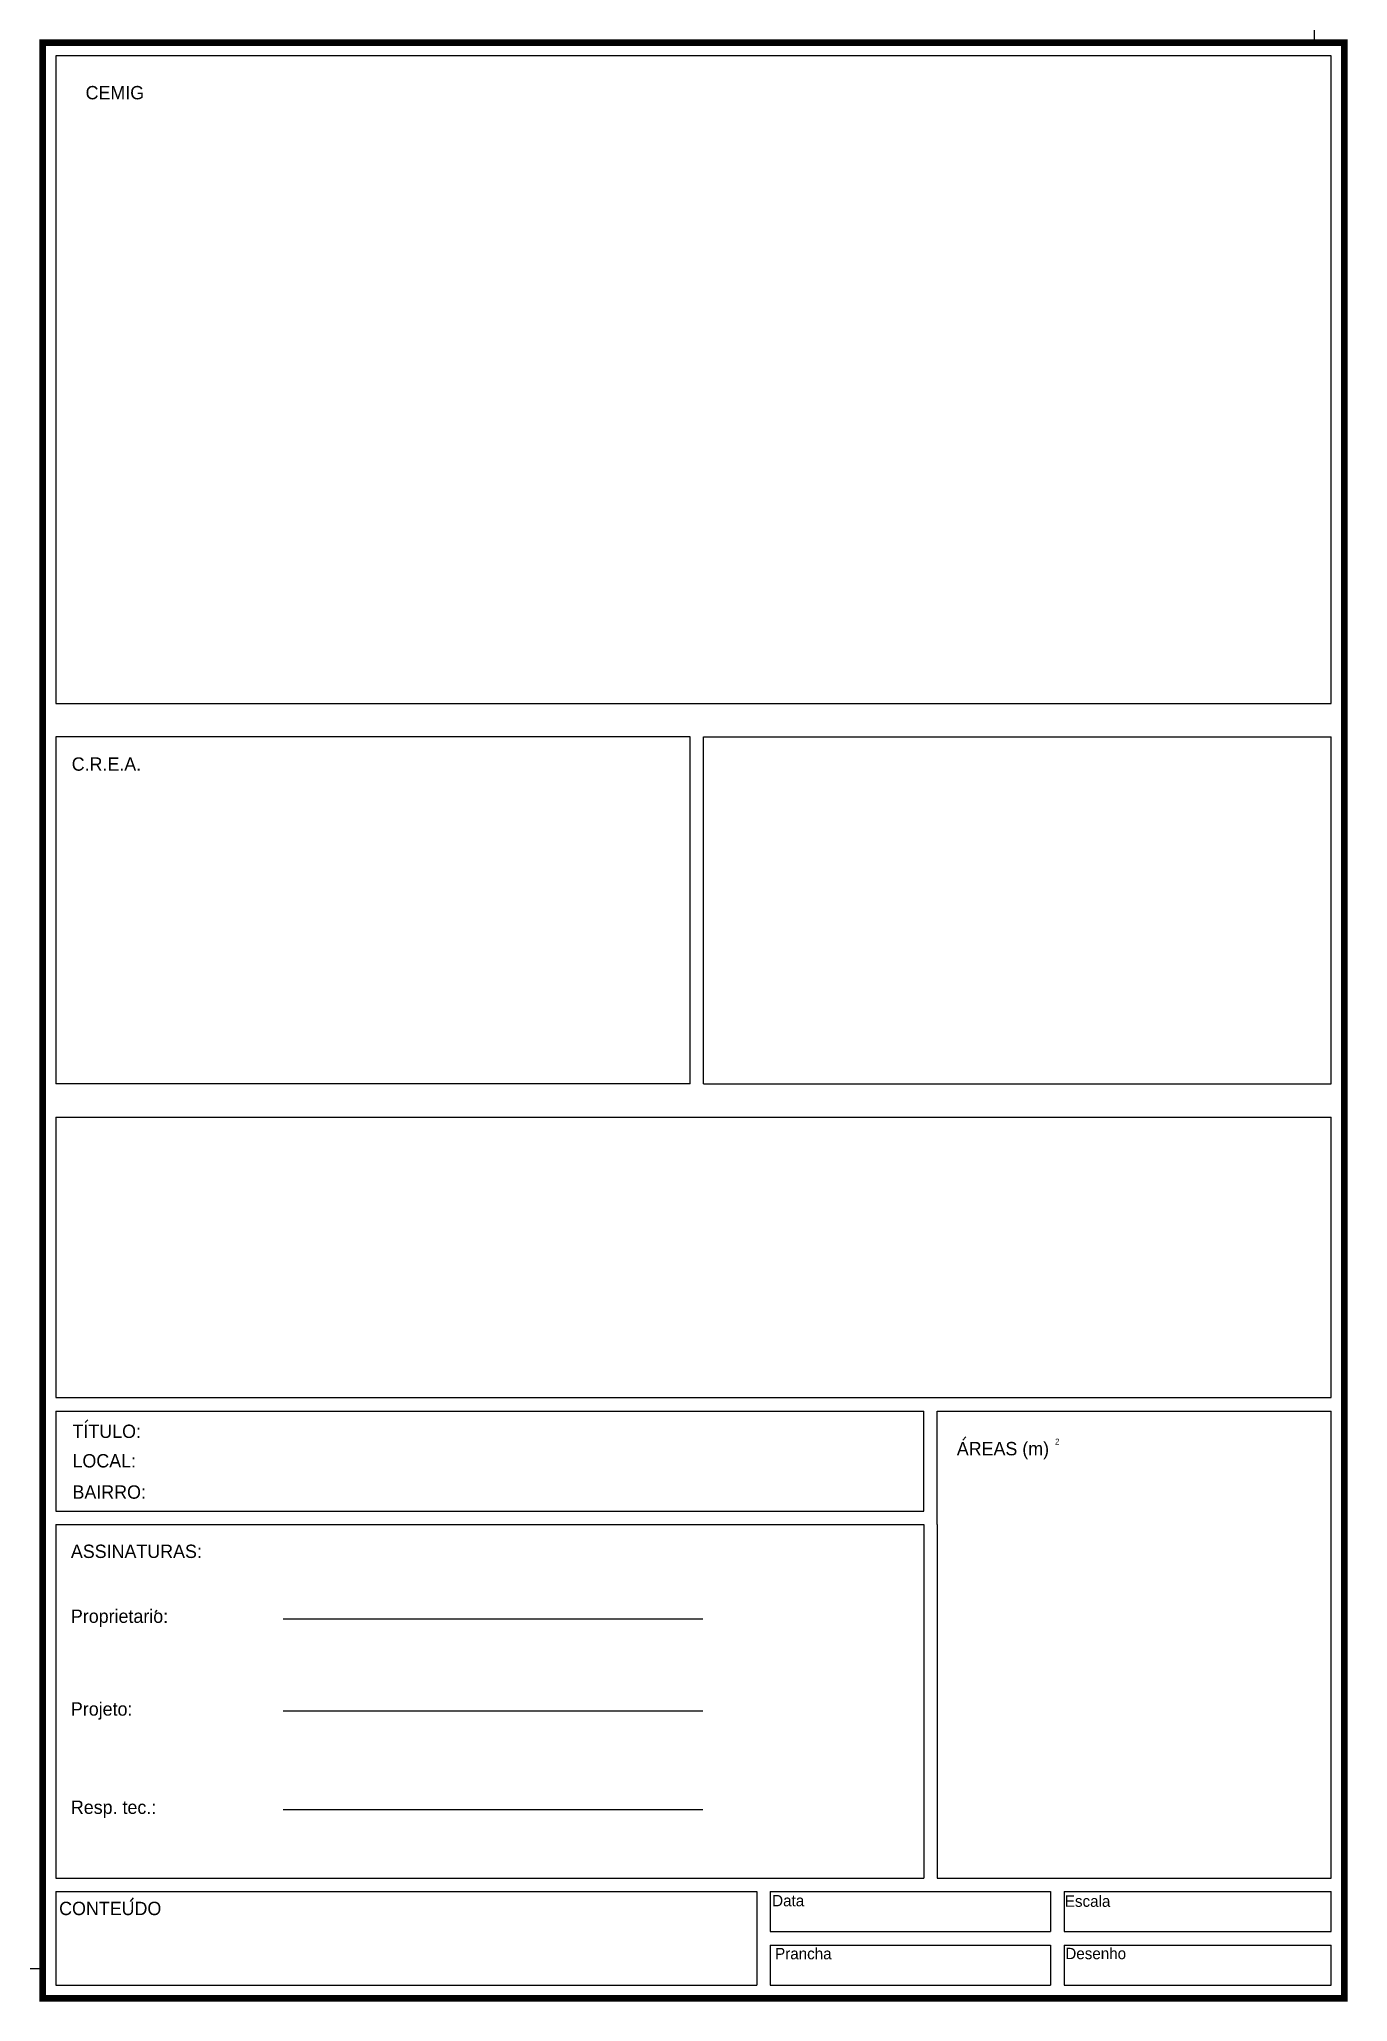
# Model space of a CAD drawing. Extents: x 0 to 0.432, y 0 to 0.279.
# Drawn here: x 0.334 to 0.432, y 0 to 0.147 of the extents above; entities that cross this region are included whole.
import ezdxf

# ---------------------------------------------------------------- set-up
doc = ezdxf.new("R2010")
doc.units = 0
doc.layers.get('0').update_dxf_attribs({"linetype": 'CONTINUOUS'})

msp = doc.modelspace()

# ---------------------------------------------------------------- texts
at = {"color": 0}
for s, height, p in [('CEMIG', 0.001, (0.33747, 0.1425)), ('C.R.E.A.', 0.001, (0.33643, 0.09221)), ('TITULO:', 0.001, (0.33649, 0.04223)), ('AREAS (m)', 0.001, (0.40272, 0.04093)), ('2', 0.000438, (0.41008, 0.04174)), ('LOCAL:', 0.001, (0.33649, 0.04002)), ('BAIRRO:', 0.001, (0.33649, 0.03768)), ('ASSINATURAS:', 0.001, (0.33637, 0.03324)), ('Proprietario:', 0.001, (0.33637, 0.02838)), ('Projeto:', 0.001, (0.33637, 0.02143)), ('Resp. tec.:', 0.001, (0.33637, 0.01407)), ('CONTEUDO', 0.001, (0.33549, 0.00649)), ('Data', 0.00085, (0.38889, 0.00715)), ('Escala', 0.00085, (0.41081, 0.00711)), ('Prancha', 0.00085, (0.38911, 0.00318)), ('Desenho', 0.00085, (0.41085, 0.00319))]:
    msp.add_text(s, height=height, dxfattribs=at).set_placement(p)

# ---------------------------------------------------------------- linework, layer by layer
at = {"color": 0}
for p, q in [((0.33744, 0.0434), (0.33764, 0.04359)), ((0.34269, 0.02915), (0.34284, 0.02932)), ((0.35227, 0.02868), (0.38369, 0.02868)), ((0.35227, 0.02178), (0.38369, 0.02178)), ((0.35227, 0.01439), (0.38369, 0.01439)), ((0.34083, 0.00751), (0.34106, 0.00778))]:
    msp.add_line(p, q, dxfattribs=at)
for points in [[(0.4295, 0.1465), (0.4295, 0.2765), (0.0025, 0.2765), (0.0025, 0.0025), (0.33424, 0.0025)], [(0.33525, 0.14575), (0.33525, 0.09725)], [(0.43075, 0.09725), (0.43075, 0.14575), (0.33525, 0.14575)], [(0.33525, 0.09725), (0.43075, 0.09725)], [(0.38275, 0.09475), (0.33525, 0.09475)], [(0.33525, 0.09475), (0.33525, 0.06875)], [(0.38275, 0.06875), (0.38275, 0.09475)], [(0.38375, 0.06875), (0.38375, 0.09475)], [(0.38375, 0.09475), (0.43075, 0.09475)], [(0.43075, 0.06875), (0.43075, 0.09475)], [(0.38275, 0.06875), (0.33525, 0.06875)], [(0.38375, 0.06875), (0.43075, 0.06875)], [(0.33525, 0.06625), (0.43075, 0.06625)], [(0.33525, 0.06625), (0.33525, 0.04525)], [(0.43075, 0.04525), (0.43075, 0.06625)], [(0.33525, 0.04525), (0.43075, 0.04525)], [(0.33525, 0.03675), (0.40025, 0.03675), (0.40025, 0.04425)], [(0.33525, 0.04425), (0.33525, 0.03675)], [(0.33525, 0.04425), (0.40025, 0.04425)], [(0.40125, 0.03575), (0.40125, 0.04425)], [(0.40125, 0.04425), (0.43075, 0.04425)], [(0.43075, 0.00925), (0.43075, 0.04425)], [(0.40317, 0.04207), (0.4034, 0.04232)], [(0.33525, 0.03575), (0.40025, 0.03575)], [(0.33525, 0.03575), (0.33525, 0.00925)], [(0.40025, 0.03575), (0.40025, 0.00925)], [(0.40125, 0.03575), (0.40125, 0.00925)], [(0.33525, 0.00925), (0.40025, 0.00925)], [(0.40125, 0.00925), (0.43075, 0.00925)], [(0.33525, 0.00825), (0.38775, 0.00825)], [(0.33525, 0.00825), (0.33525, 0.00125), (0.38775, 0.00125)], [(0.38775, 0.00825), (0.38775, 0.00125)], [(0.38875, 0.00825), (0.38875, 0.00525)], [(0.38875, 0.00825), (0.40975, 0.00825)], [(0.40975, 0.00825), (0.40975, 0.00525)], [(0.41075, 0.00825), (0.41075, 0.00525)], [(0.41075, 0.00825), (0.43075, 0.00825)], [(0.43075, 0.00525), (0.43075, 0.00825)], [(0.38875, 0.00525), (0.40975, 0.00525)], [(0.41075, 0.00525), (0.43075, 0.00525)], [(0.38875, 0.00425), (0.38875, 0.00125)], [(0.38875, 0.00425), (0.40975, 0.00425)], [(0.40975, 0.00425), (0.40975, 0.00125)], [(0.41075, 0.00425), (0.41075, 0.00125)], [(0.41075, 0.00425), (0.43075, 0.00425)], [(0.41075, 0.00125), (0.43075, 0.00125), (0.43075, 0.00425)], [(0.38875, 0.00125), (0.40975, 0.00125)]]:
    msp.add_lwpolyline(points, dxfattribs=at)
at = {"color": 0, "const_width": 0.0005}
msp.add_lwpolyline([(0.33425, 0.14675), (0.33425, 0.00025), (0.43175, 0.00025), (0.43175, 0.14675), (0.33425, 0.14675)], dxfattribs=at)

msp.set_redraw_order([(e.dxf.handle, doc.entitydb.next_handle()) for e in msp.query("TEXT MTEXT ATTDEF DIMENSION ARC_DIMENSION")])  # texts and dimensions are drawn at this point

doc.saveas('drawing.dxf')
